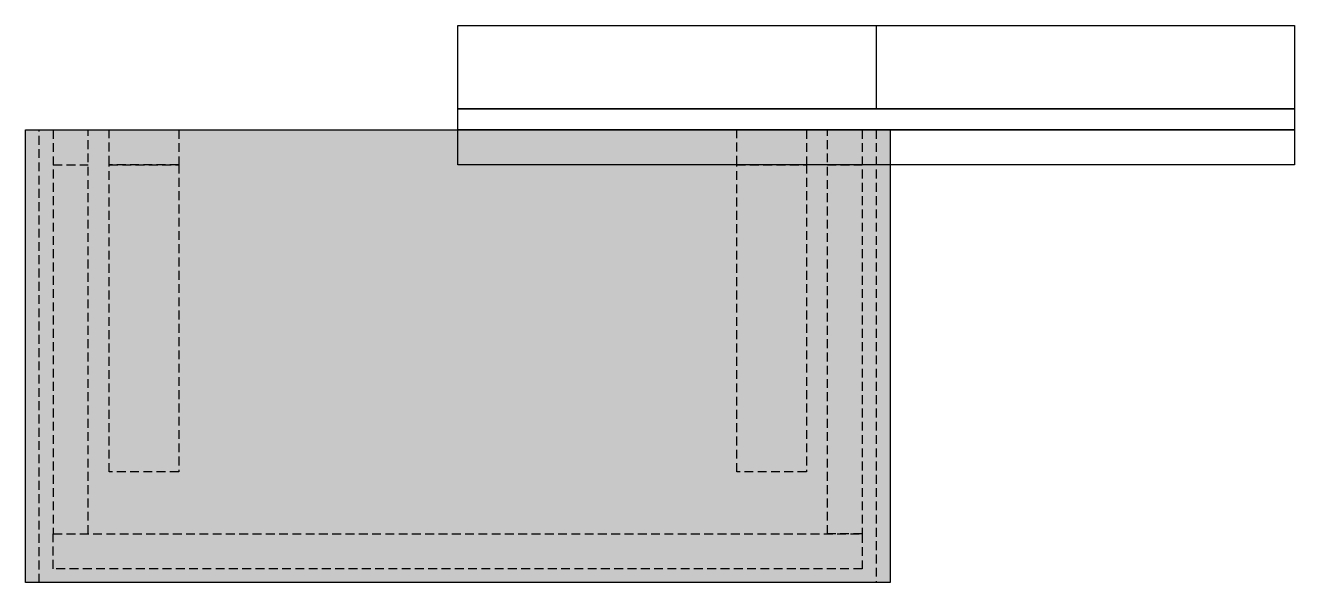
# Model space of a CAD drawing. Header units: millimetres. Extents: x -1000 to 2020, y -1000 to 2310.
# Drawn here: x 200 to 2020, y -1000 to -200 of the extents above; entities that cross this region are included whole.
import ezdxf

# ---------------------------------------------------------------- set-up
doc = ezdxf.new("R2010")
doc.units = ezdxf.units.MM
doc.linetypes.add('DASHED', pattern=[19.05, 12.7, -6.35])
doc.layers.add('Background', color=1, linetype='Continuous', lineweight=25, true_color=0xff0000)
doc.layers.add('Canopy', color=94, linetype='Continuous', lineweight=25, true_color=0x008000)
doc.layers.add('Hidden Lines', color=7, linetype='DASHED', true_color=0xffffff)

msp = doc.modelspace()

# ---------------------------------------------------------------- hatches: boundary and pattern name
at = {"layer": 'Canopy'}
h = msp.add_hatch(dxfattribs=at)
h.set_pattern_fill('AR-RSHKE', color=256, style=0)
h.set_pattern_definition([(45, (0, 0), (-0.088388348, 0.088388348), [])])
h.paths.add_polyline_path([(200, -1000), (200, -350), (1440, -350), (1440, -1000)])

# ---------------------------------------------------------------- linework, layer by layer
at = {"layer": 'Background'}
for p, q in [((820, -200), (2020, -200)), ((820, -320), (820, -200)), ((1420, -200), (1420, -320)), ((2020, -200), (2020, -320)), ((2020, -320), (820, -320)), ((820, -320), (2020, -320)), ((820, -350), (820, -320)), ((2020, -320), (2020, -350)), ((2020, -350), (820, -350)), ((820, -350), (2020, -350)), ((820, -400), (820, -350)), ((2020, -350), (2020, -400)), ((2020, -400), (820, -400))]:
    msp.add_line(p, q, dxfattribs=at)
at = {"layer": 'Canopy'}
for p, q in [((200, -350), (1440, -350)), ((200, -1000), (200, -350)), ((1440, -350), (1440, -1000)), ((1440, -1000), (200, -1000))]:
    msp.add_line(p, q, dxfattribs=at)
at = {"layer": 'Hidden Lines'}
for p, q in [((220, -350), (1420, -350)), ((220, -1000), (220, -350)), ((240, -350), (240, -930)), ((290, -930), (290, -350)), ((320, -400), (320, -350)), ((420, -350), (420, -400)), ((1220, -400), (1220, -350)), ((1320, -350), (1320, -400)), ((1350, -930), (1350, -350)), ((1400, -350), (1400, -930)), ((1420, -350), (1420, -1000)), ((240, -400), (290, -400)), ((420, -400), (320, -400)), ((320, -400), (420, -400)), ((320, -841), (320, -400)), ((420, -400), (420, -841)), ((1320, -400), (1220, -400)), ((1220, -400), (1320, -400)), ((1220, -841), (1220, -400)), ((1320, -400), (1320, -841)), ((1350, -400), (1400, -400)), ((420, -841), (320, -841)), ((1320, -841), (1220, -841)), ((240, -930), (1400, -930)), ((240, -980), (240, -930)), ((240, -930), (290, -930)), ((1400, -930), (1350, -930)), ((1400, -930), (1400, -980)), ((1400, -980), (240, -980)), ((1420, -1000), (220, -1000))]:
    msp.add_line(p, q, dxfattribs=at)

doc.saveas('drawing.dxf')
